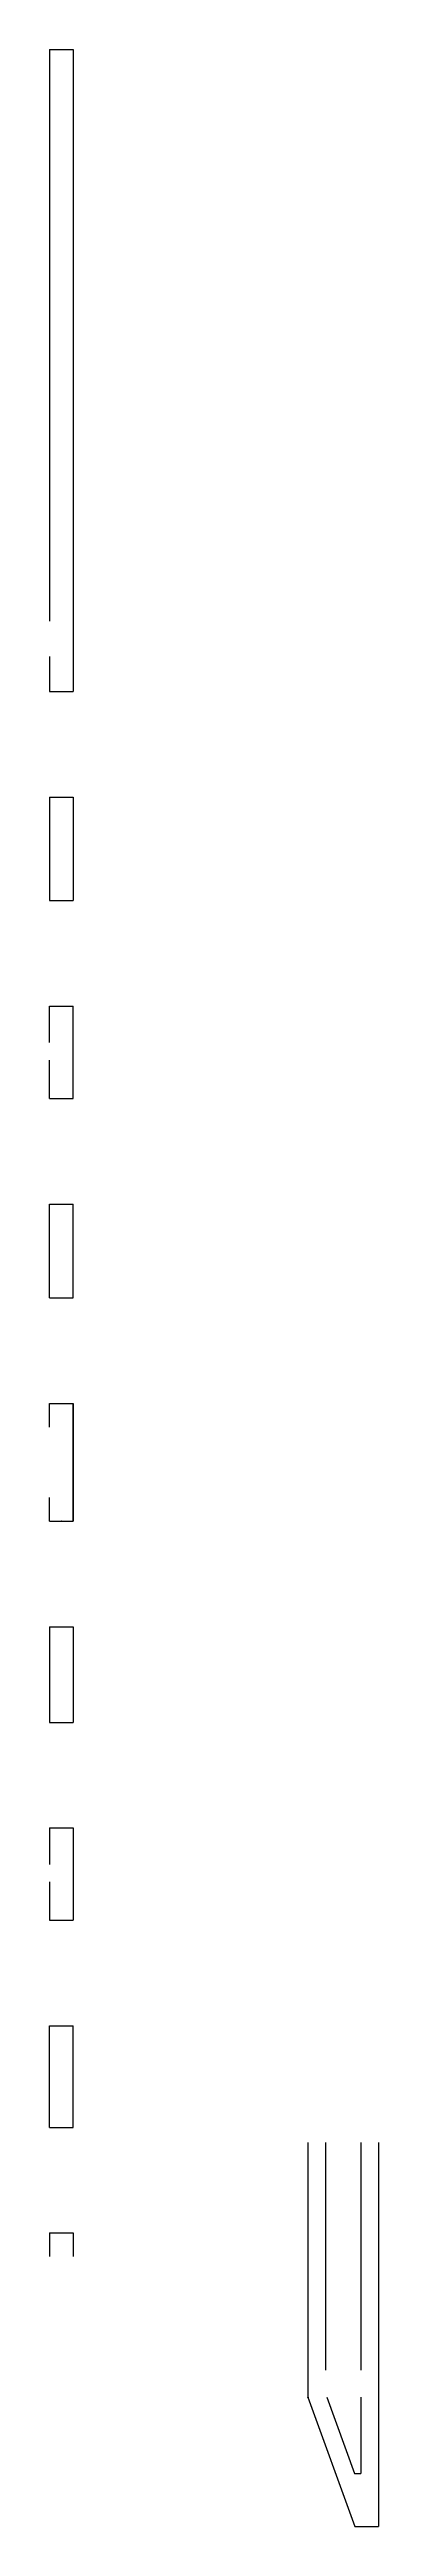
# Model space of a CAD drawing. Header units: metres. Extents: x 7978 to 27140, y 8160 to 45277.
# Drawn here: x 24340 to 27140, y 8160 to 29260 of the extents above; entities that cross this region are included whole.
import ezdxf

# ---------------------------------------------------------------- set-up
doc = ezdxf.new("R2010")
doc.units = ezdxf.units.M
doc.layers.add('WALL', color=7, linetype='Continuous')

msp = doc.modelspace()

# ---------------------------------------------------------------- linework, layer by layer
at = {"layer": 'debug', "color": 2}
for centre in [(24440, 17725), (24440, 16725), (26540, 9260)]:
    msp.add_circle(centre, 2, dxfattribs=at)
at = {"layer": 'debug', "color": 4}
msp.add_circle((24440, 17725), 1, dxfattribs=at)
at = {"layer": 'WALL'}
for p, q in [((24340, 29260), (24340, 24390)), ((24340, 29260), (24540, 29260)), ((24540, 29260), (24540, 23790)), ((24340, 24090), (24340, 23790)), ((24340, 23790), (24540, 23790)), ((24440, 23790), (24540, 23790)), ((24340, 22890), (24340, 22010)), ((24340, 22890), (24540, 22890)), ((24540, 22890), (24540, 22010)), ((24540, 22890), (24540, 22010)), ((24340, 22010), (24540, 22010)), ((24340, 20800), (24340, 21110)), ((24340, 21110), (24540, 21110)), ((24540, 20325), (24540, 21110)), ((24540, 20325), (24540, 21110)), ((24340, 20325), (24340, 20650)), ((24340, 20325), (24540, 20325)), ((24340, 18625), (24340, 19425)), ((24340, 19425), (24540, 19425)), ((24540, 18625), (24540, 19425)), ((24540, 18625), (24540, 19425)), ((24340, 18625), (24540, 18625)), ((24340, 17525), (24340, 17725)), ((24340, 17725), (24540, 17725)), ((24440, 17725), (24540, 17725)), ((24540, 17725), (24540, 16725)), ((24540, 16725), (24540, 17725)), ((24340, 16725), (24340, 16925)), ((24340, 16725), (24540, 16725)), ((24440, 16725), (24540, 16725)), ((24340, 15825), (24340, 15010)), ((24340, 15825), (24540, 15825)), ((24540, 15825), (24540, 15010)), ((24540, 15825), (24540, 15010)), ((24340, 15010), (24540, 15010)), ((24340, 14110), (24340, 13800)), ((24340, 14110), (24540, 14110)), ((24540, 14110), (24540, 13325)), ((24540, 14110), (24540, 13325)), ((24340, 13650), (24340, 13325)), ((24340, 13325), (24540, 13325)), ((24340, 11560), (24340, 12425)), ((24340, 12425), (24540, 12425)), ((24540, 11560), (24540, 12425)), ((24540, 11560), (24540, 12425)), ((24340, 11560), (24540, 11560)), ((26540, 11430), (26540, 9260)), ((26690, 11430), (26690, 9490)), ((26990, 11430), (26990, 9490)), ((27140, 11430), (27140, 8160)), ((24340, 10660), (24340, 10460)), ((24340, 10660), (24540, 10660)), ((24540, 10660), (24540, 10460)), ((26540, 9260), (26940, 8160)), ((26700, 9260), (26936, 8610)), ((26990, 9260), (26990, 8610)), ((26936, 8610), (26990, 8610)), ((26940, 8160), (27140, 8160))]:
    msp.add_line(p, q, dxfattribs=at)

# ---------------------------------------------------------------- texts
at = {"layer": 'debug', "char_height": 2.5, "attachment_point": 1}
for s, insert in [('discarded 30', (24440, 17725)), ('debug', (24440, 17725)), ('debug', (24440, 16725)), ('debug', (26540, 9260))]:
    msp.add_mtext(s, dxfattribs=dict(at, insert=insert))

doc.saveas('drawing.dxf')
